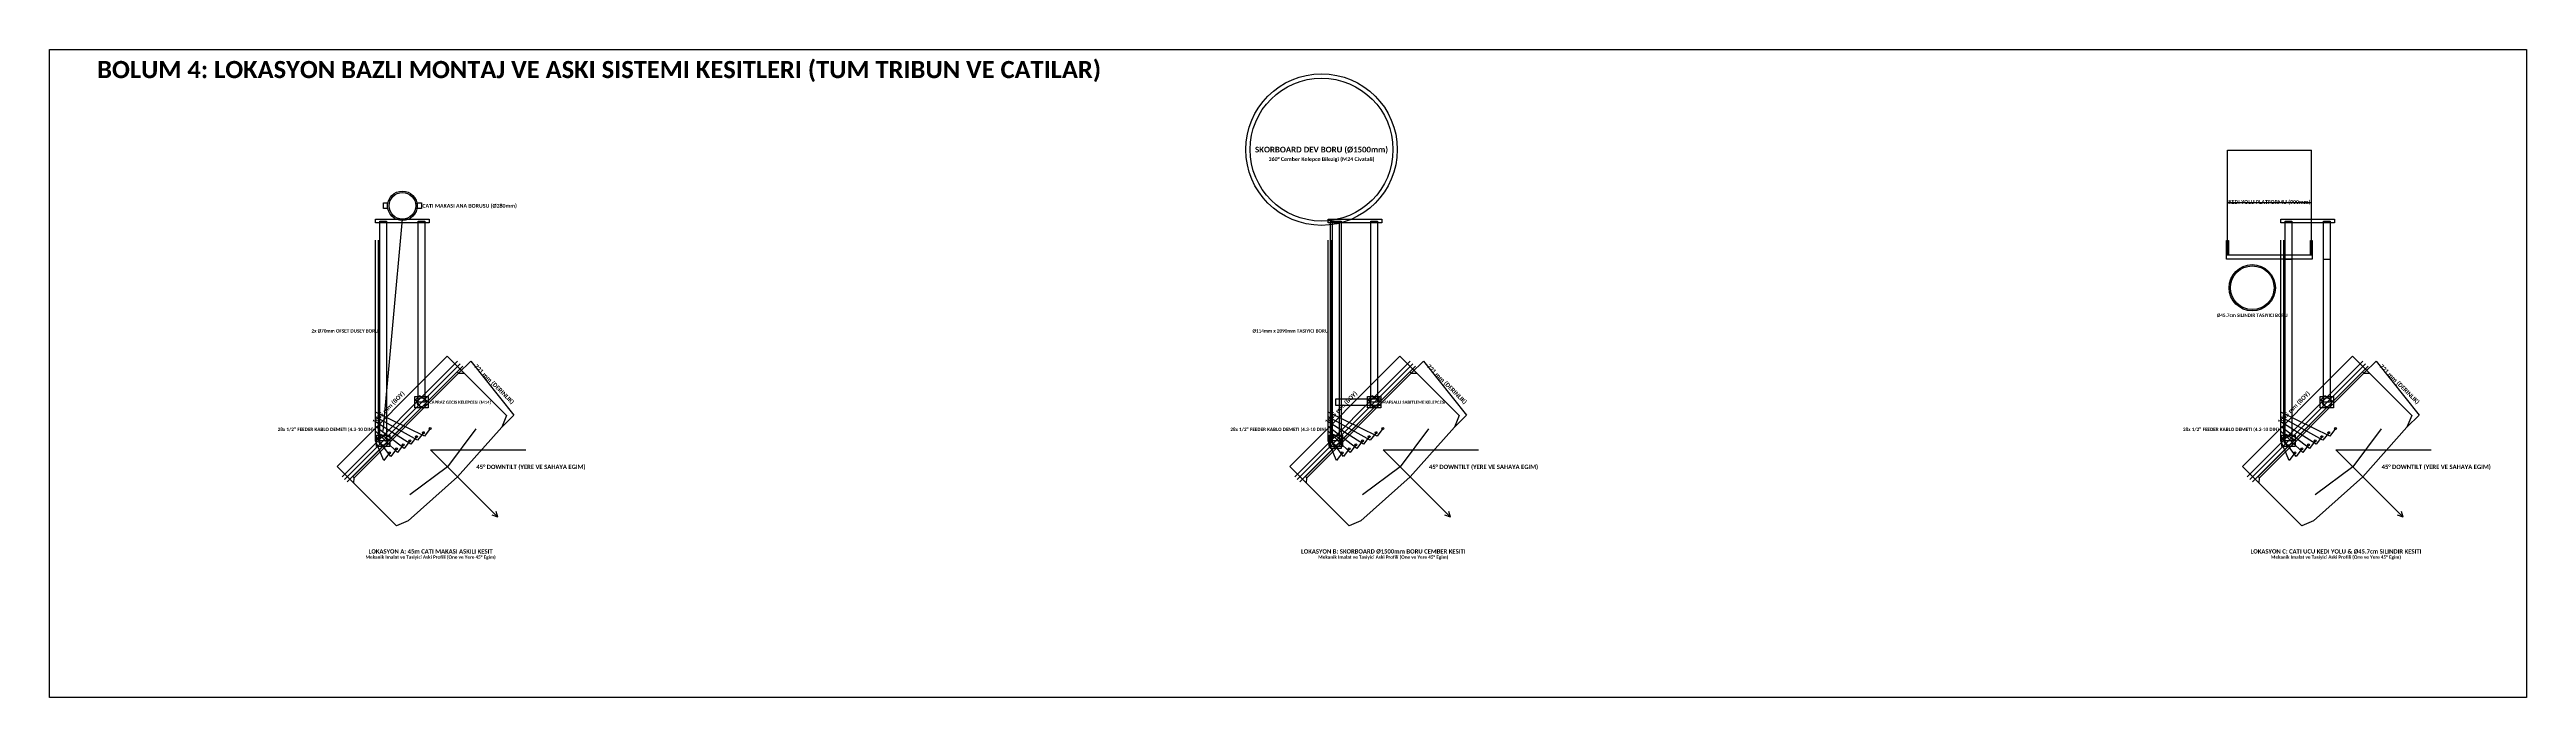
# Model space of a CAD drawing. Header units: metres. Extents: x -21.5 to 32.7, y -2.6 to 19.8.
# Drawn here: x -18 to 8, y -2.6 to 4.2 of the extents above; entities that cross this region are included whole.
import ezdxf
from ezdxf.enums import TextEntityAlignment as Align

# ---------------------------------------------------------------- set-up
doc = ezdxf.new("R2010")
doc.units = ezdxf.units.M
for name, color, linetype in [('CELIK_KIRIS_KOLON', 9, 'CONTINUOUS'), ('EKP_MATSING_ANTEN', 2, 'CONTINUOUS'), ('KABLO_TAVALARI', 6, 'CONTINUOUS'), ('METIN_BILGI', 7, 'CONTINUOUS'), ('MONTAJ_BORULARI', 2, 'CONTINUOUS'), ('OLCULER', 1, 'CONTINUOUS'), ('ZEMIN_PLATFORM', 8, 'CONTINUOUS')]:
    doc.layers.add(name, color=color, linetype=linetype)
doc.styles.get("Standard").update_dxf_attribs({"font": 'calibrib.ttf'})

msp = doc.modelspace()

# ---------------------------------------------------------------- linework, layer by layer
at = {"layer": 'CELIK_KIRIS_KOLON'}
for p, q in [((4.862, 2.045), (4.862, 3.145)), ((4.862, 3.145), (5.742, 3.145)), ((5.742, 2.045), (5.742, 3.145)), ((-14.498, 0.194), (-14.296, 2.42)), ((4.862, 2.595), (5.742, 2.595)), ((-13.72, 0.818), (-14.818, -0.28)), ((-13.72, 0.818), (-13.706, 0.804)), ((-3.72, 0.818), (-4.818, -0.28)), ((-3.72, 0.818), (-3.706, 0.804)), ((6.28, 0.818), (5.182, -0.28)), ((6.28, 0.818), (6.294, 0.804)), ((-14.117, 0.564), (-14.16, 0.522)), ((-14.16, 0.522), (-14.102, 0.436)), ((-14.031, 0.507), (-14.117, 0.564)), ((-4.117, 0.564), (-4.16, 0.522)), ((-4.16, 0.522), (-4.102, 0.436)), ((-4.031, 0.507), (-4.117, 0.564)), ((5.883, 0.564), (5.84, 0.522)), ((5.84, 0.522), (5.898, 0.436)), ((5.969, 0.507), (5.883, 0.564)), ((-14.102, 0.436), (-14.031, 0.507)), ((-4.102, 0.436), (-4.031, 0.507)), ((5.898, 0.436), (5.969, 0.507)), ((-14.522, 0.16), (-14.564, 0.117)), ((-14.564, 0.117), (-14.507, 0.031)), ((-14.436, 0.102), (-14.522, 0.16)), ((-14.507, 0.031), (-14.436, 0.102)), ((-4.522, 0.16), (-4.564, 0.117)), ((-4.564, 0.117), (-4.507, 0.031)), ((-4.436, 0.102), (-4.522, 0.16)), ((-4.507, 0.031), (-4.436, 0.102)), ((5.478, 0.16), (5.436, 0.117)), ((5.436, 0.117), (5.493, 0.031)), ((5.564, 0.102), (5.478, 0.16)), ((5.493, 0.031), (5.564, 0.102)), ((-14.818, -0.28), (-14.804, -0.294)), ((-4.818, -0.28), (-4.804, -0.294)), ((5.182, -0.28), (5.196, -0.294))]:
    msp.add_line(p, q, dxfattribs=at)
for points in [[(-14.578, 2.38), (-14.578, 2.42), (-14.014, 2.42), (-14.014, 2.38)], [(-14.496, 2.53), (-14.496, 2.59), (-14.456, 2.59), (-14.456, 2.53)], [(-14.136, 2.53), (-14.136, 2.59), (-14.096, 2.59), (-14.096, 2.53)], [(-4.578, 2.38), (-4.578, 2.42), (-4.014, 2.42), (-4.014, 2.38)], [(5.422, 2.38), (5.422, 2.42), (5.986, 2.42), (5.986, 2.38)], [(-14.164, 0.438), (-14.164, 0.558), (-14.024, 0.558), (-14.024, 0.438)], [(-4.498, 0.463), (-4.498, 0.533), (-4.024, 0.533), (-4.024, 0.463)], [(-4.164, 0.438), (-4.164, 0.558), (-4.024, 0.558), (-4.024, 0.438)], [(5.836, 0.438), (5.836, 0.558), (5.976, 0.558), (5.976, 0.438)], [(-14.568, 0.034), (-14.568, 0.154), (-14.428, 0.154), (-14.428, 0.034)], [(-4.568, 0.034), (-4.568, 0.154), (-4.428, 0.154), (-4.428, 0.034)], [(5.432, 0.034), (5.432, 0.154), (5.572, 0.154), (5.572, 0.034)]]:
    msp.add_lwpolyline(points, close=True, dxfattribs=at)
for centre, radius in [((-4.648, 3.15), 0.795), ((-14.296, 2.56), 0.155), ((-14.094, 0.498), 0.0461), ((-4.094, 0.498), 0.0461), ((5.906, 0.498), 0.0461), ((-14.498, 0.094), 0.0461), ((-4.498, 0.094), 0.0461), ((5.502, 0.094), 0.0461)]:
    msp.add_circle(centre, radius, dxfattribs=at)
at = {"layer": 'EKP_MATSING_ANTEN'}
for p, q in [((-14.804, -0.294), (-13.706, 0.804)), ((-13.706, 0.804), (-13.649, 0.805)), ((-13.649, 0.805), (-13.202, 0.359)), ((-4.804, -0.294), (-3.706, 0.804)), ((-3.706, 0.804), (-3.649, 0.805)), ((-3.649, 0.805), (-3.202, 0.359)), ((5.196, -0.294), (6.294, 0.804)), ((6.294, 0.804), (6.351, 0.805)), ((6.351, 0.805), (6.798, 0.359)), ((-13.202, 0.359), (-13.254, 0.236)), ((-3.202, 0.359), (-3.254, 0.236)), ((6.798, 0.359), (6.746, 0.236)), ((-13.526, 0.219), (-13.822, -0.178)), ((-13.254, 0.236), (-13.717, -0.283)), ((-3.526, 0.219), (-3.822, -0.178)), ((-3.254, 0.236), (-3.717, -0.283)), ((6.474, 0.219), (6.178, -0.178)), ((6.746, 0.236), (6.283, -0.283)), ((-13.822, -0.178), (-14.219, -0.474)), ((-3.822, -0.178), (-4.219, -0.474)), ((6.178, -0.178), (5.781, -0.474)), ((-14.805, -0.351), (-14.804, -0.294)), ((-14.359, -0.798), (-14.805, -0.351)), ((-13.717, -0.283), (-14.236, -0.746)), ((-4.805, -0.351), (-4.804, -0.294)), ((-4.359, -0.798), (-4.805, -0.351)), ((-3.717, -0.283), (-4.236, -0.746)), ((5.195, -0.351), (5.196, -0.294)), ((5.641, -0.798), (5.195, -0.351)), ((6.283, -0.283), (5.764, -0.746)), ((-14.236, -0.746), (-14.359, -0.798)), ((-4.236, -0.746), (-4.359, -0.798)), ((5.764, -0.746), (5.641, -0.798))]:
    msp.add_line(p, q, dxfattribs=at)
at = {"layer": 'KABLO_TAVALARI'}
for p, q in [((-14.578, 0.094), (-14.578, 2.2)), ((-14.548, 0.094), (-14.548, 2.2)), ((-4.578, 0.094), (-4.578, 2.2)), ((-4.548, 0.094), (-4.548, 2.2)), ((5.422, 0.094), (5.422, 2.2)), ((5.452, 0.094), (5.452, 2.2)), ((-14.065, 0.142), (-14.578, 0.394)), ((-14.136, 0.099), (-14.578, 0.344)), ((-14.207, 0.057), (-14.578, 0.294)), ((-4.065, 0.142), (-4.578, 0.394)), ((-4.136, 0.099), (-4.578, 0.344)), ((-4.207, 0.057), (-4.578, 0.294)), ((5.935, 0.142), (5.422, 0.394)), ((5.864, 0.099), (5.422, 0.344)), ((5.793, 0.057), (5.422, 0.294)), ((-14.277, 0.014), (-14.578, 0.244)), ((-14.348, -0.028), (-14.578, 0.194)), ((-14.419, -0.07), (-14.578, 0.144)), ((-14.49, -0.113), (-14.578, 0.094)), ((-14.359, 0.01), (-14.419, -0.07)), ((-14.288, 0.052), (-14.348, -0.028)), ((-14.217, 0.094), (-14.277, 0.014)), ((-14.147, 0.137), (-14.207, 0.057)), ((-14.076, 0.179), (-14.136, 0.099)), ((-14.005, 0.222), (-14.065, 0.142)), ((-4.277, 0.014), (-4.578, 0.244)), ((-4.348, -0.028), (-4.578, 0.194)), ((-4.419, -0.07), (-4.578, 0.144)), ((-4.49, -0.113), (-4.578, 0.094)), ((-4.359, 0.01), (-4.419, -0.07)), ((-4.288, 0.052), (-4.348, -0.028)), ((-4.217, 0.094), (-4.277, 0.014)), ((-4.147, 0.137), (-4.207, 0.057)), ((-4.076, 0.179), (-4.136, 0.099)), ((-4.005, 0.222), (-4.065, 0.142)), ((5.723, 0.014), (5.422, 0.244)), ((5.652, -0.028), (5.422, 0.194)), ((5.581, -0.07), (5.422, 0.144)), ((5.51, -0.113), (5.422, 0.094)), ((5.641, 0.01), (5.581, -0.07)), ((5.712, 0.052), (5.652, -0.028)), ((5.783, 0.094), (5.723, 0.014)), ((5.853, 0.137), (5.793, 0.057)), ((5.924, 0.179), (5.864, 0.099)), ((5.995, 0.222), (5.935, 0.142)), ((-14.43, -0.033), (-14.49, -0.113)), ((-4.43, -0.033), (-4.49, -0.113)), ((5.57, -0.033), (5.51, -0.113))]:
    msp.add_line(p, q, dxfattribs=at)
for centre in [(-14.359, 0.01), (-14.288, 0.052), (-14.217, 0.094), (-14.147, 0.137), (-14.076, 0.179), (-14.005, 0.222), (-4.359, 0.01), (-4.288, 0.052), (-4.217, 0.094), (-4.147, 0.137), (-4.076, 0.179), (-4.005, 0.222), (5.641, 0.01), (5.712, 0.052), (5.783, 0.094), (5.853, 0.137), (5.924, 0.179), (5.995, 0.222), (-14.43, -0.033), (-4.43, -0.033), (5.57, -0.033)]:
    msp.add_circle(centre, 0.01, dxfattribs=at)
at = {"layer": 'METIN_BILGI'}
msp.add_lwpolyline([(-18, -2.6), (-18, 4.2), (8, 4.2), (8, -2.6)], close=True, dxfattribs=at)
at = {"layer": 'MONTAJ_BORULARI'}
for p, q in [((-13.716, 0.93), (-14.93, -0.284)), ((-13.689, 0.903), (-14.903, -0.311)), ((-13.662, 0.876), (-14.876, -0.338)), ((-3.716, 0.93), (-4.93, -0.284)), ((-3.689, 0.903), (-4.903, -0.311)), ((-3.662, 0.876), (-4.876, -0.338)), ((6.284, 0.93), (5.07, -0.284)), ((6.311, 0.903), (5.097, -0.311)), ((6.338, 0.876), (5.124, -0.338))]:
    msp.add_line(p, q, dxfattribs=at)
for points in [[(-14.533, 0.094), (-14.533, 2.4), (-14.463, 2.4), (-14.463, 0.094)], [(-14.129, 0.498), (-14.129, 2.4), (-14.059, 2.4), (-14.059, 0.498)], [(-4.555, 0.014), (-4.555, 2.4), (-4.441, 2.4), (-4.441, 0.014)], [(-4.533, 0.094), (-4.533, 2.4), (-4.463, 2.4), (-4.463, 0.094)], [(-4.129, 0.498), (-4.129, 2.4), (-4.059, 2.4), (-4.059, 0.498)], [(5.467, 0.094), (5.467, 2.4), (5.537, 2.4), (5.537, 0.094)], [(5.871, 0.498), (5.871, 2.4), (5.941, 2.4), (5.941, 0.498)], [(5.467, 0.094), (5.467, 2), (5.537, 2), (5.537, 0.094)], [(5.871, 0.498), (5.871, 2), (5.941, 2), (5.941, 0.498)]]:
    msp.add_lwpolyline(points, close=True, dxfattribs=at)
for centre, radius in [((-4.648, 3.15), 0.75), ((-14.296, 2.56), 0.14), ((5.122, 1.7), 0.243), ((5.122, 1.7), 0.229)]:
    msp.add_circle(centre, radius, dxfattribs=at)
at = {"layer": 'OLCULER'}
for p, q in [((-14.981, -0.175), (-13.825, 0.981)), ((-13.649, 0.805), (-13.825, 0.981)), ((-13.706, 0.804), (-13.578, 0.931)), ((-13.578, 0.931), (-13.126, 0.364)), ((-4.981, -0.175), (-3.825, 0.981)), ((-3.649, 0.805), (-3.825, 0.981)), ((-3.706, 0.804), (-3.578, 0.931)), ((-3.578, 0.931), (-3.126, 0.364)), ((5.019, -0.175), (6.175, 0.981)), ((6.351, 0.805), (6.175, 0.981)), ((6.294, 0.804), (6.422, 0.931)), ((6.422, 0.931), (6.874, 0.364)), ((-13.254, 0.236), (-13.126, 0.364)), ((-3.254, 0.236), (-3.126, 0.364)), ((6.746, 0.236), (6.874, 0.364)), ((-14, 0), (-13, 0)), ((-14, 0), (-13.293, -0.707)), ((-4, 0), (-3, 0)), ((-4, 0), (-3.293, -0.707)), ((6, 0), (7, 0)), ((6, 0), (6.707, -0.707)), ((-14.805, -0.351), (-14.981, -0.175)), ((-4.805, -0.351), (-4.981, -0.175)), ((5.195, -0.351), (5.019, -0.175)), ((-13.293, -0.707), (-13.353, -0.687)), ((-13.293, -0.707), (-13.313, -0.647)), ((-3.293, -0.707), (-3.353, -0.687)), ((-3.293, -0.707), (-3.313, -0.647)), ((6.707, -0.707), (6.647, -0.687)), ((6.707, -0.707), (6.687, -0.647))]:
    msp.add_line(p, q, dxfattribs=at)
at = {"layer": 'ZEMIN_PLATFORM'}
for points in [[(4.852, 2.045), (4.852, 2.195), (4.872, 2.195), (4.872, 2.045)], [(5.732, 2.045), (5.732, 2.195), (5.752, 2.195), (5.752, 2.045)], [(4.852, 2), (4.852, 2.045), (5.752, 2.045), (5.752, 2)]]:
    msp.add_lwpolyline(points, close=True, dxfattribs=at)

# ---------------------------------------------------------------- texts
at = {"layer": 'KABLO_TAVALARI'}
for p in [(-14.598, 0.214), (-4.598, 0.214), (5.402, 0.214)]:
    msp.add_text('28x 1/2" FEEDER KABLO DEMETI (4.3-10 DIN)', height=0.035, dxfattribs=at).set_placement(p, align=Align.MIDDLE_RIGHT)
at = {"layer": 'METIN_BILGI'}
msp.add_text('BOLUM 4: LOKASYON BAZLI MONTAJ VE ASKI SISTEMI KESITLERI (TUM TRIBUN VE CATILAR)', height=0.18, dxfattribs=at).set_placement((-17.5, 3.9))
for s, height, p in [('SKORBOARD DEV BORU (Ø1500mm)', 0.06, (-4.648, 3.15)), ('360° Cember Kelepce Bilezigi (M24 Civatali)', 0.04, (-4.648, 3.05)), ('KEDI YOLU PLATFORMU (900mm)', 0.04, (5.302, 2.6)), ('Ø45.7cm SILINDIR TASIYICI BORU', 0.035, (5.122, 1.411)), ('Mekanik Imalat ve Tasiyici Aski Profili (One ve Yere 45° Egim)', 0.035, (-14, -1.127)), ('LOKASYON A: 45m CATI MAKASI ASKILI KESIT', 0.045, (-14, -1.067)), ('LOKASYON B: SKORBOARD Ø1500mm BORU CEMBER KESITI', 0.045, (-4, -1.067)), ('Mekanik Imalat ve Tasiyici Aski Profili (One ve Yere 45° Egim)', 0.035, (-4, -1.127)), ('LOKASYON C: CATI UCU KEDI YOLU & Ø45.7cm SILINDIR KESITI', 0.045, (6, -1.067)), ('Mekanik Imalat ve Tasiyici Aski Profili (One ve Yere 45° Egim)', 0.035, (6, -1.127))]:
    msp.add_text(s, height=height, dxfattribs=at).set_placement(p, align=Align.MIDDLE_CENTER)
for s, height, p in [('CATI MAKASI ANA BORUSU (Ø280mm)', 0.04, (-14.086, 2.56)), ('CAPRAZ GECIS KELEPCESI (M14)', 0.032, (-14.014, 0.498)), ('MAFSALLI SABITLEME KELEPCESI', 0.032, (-4.014, 0.498))]:
    msp.add_text(s, height=height, dxfattribs=at).set_placement(p, align=Align.MIDDLE_LEFT)
for s, p in [('2x Ø70mm OFSET DUSEY BORU', (-14.548, 1.247)), ('Ø114mm x 2090mm TASIYICI BORU', (-4.578, 1.247))]:
    msp.add_text(s, height=0.035, dxfattribs=at).set_placement(p, align=Align.MIDDLE_RIGHT)
at = {"layer": 'OLCULER'}
for s, rotation, p in [('721 mm (DERINLIK)', -45, (-13.332, 0.688)), ('721 mm (DERINLIK)', -45, (-3.332, 0.688)), ('721 mm (DERINLIK)', -45, (6.668, 0.688)), ('1635 mm (BOY)', 45, (-14.443, 0.443)), ('1635 mm (BOY)', 45, (-4.443, 0.443)), ('1635 mm (BOY)', 45, (5.557, 0.443))]:
    msp.add_text(s, height=0.045, rotation=rotation, dxfattribs=at).set_placement(p, align=Align.MIDDLE_CENTER)
for p in [(-13.52, -0.18), (-3.52, -0.18), (6.48, -0.18)]:
    msp.add_text('45° DOWNTILT (YERE VE SAHAYA EGIM)', height=0.045, dxfattribs=at).set_placement(p, align=Align.MIDDLE_LEFT)

doc.saveas('drawing.dxf')
